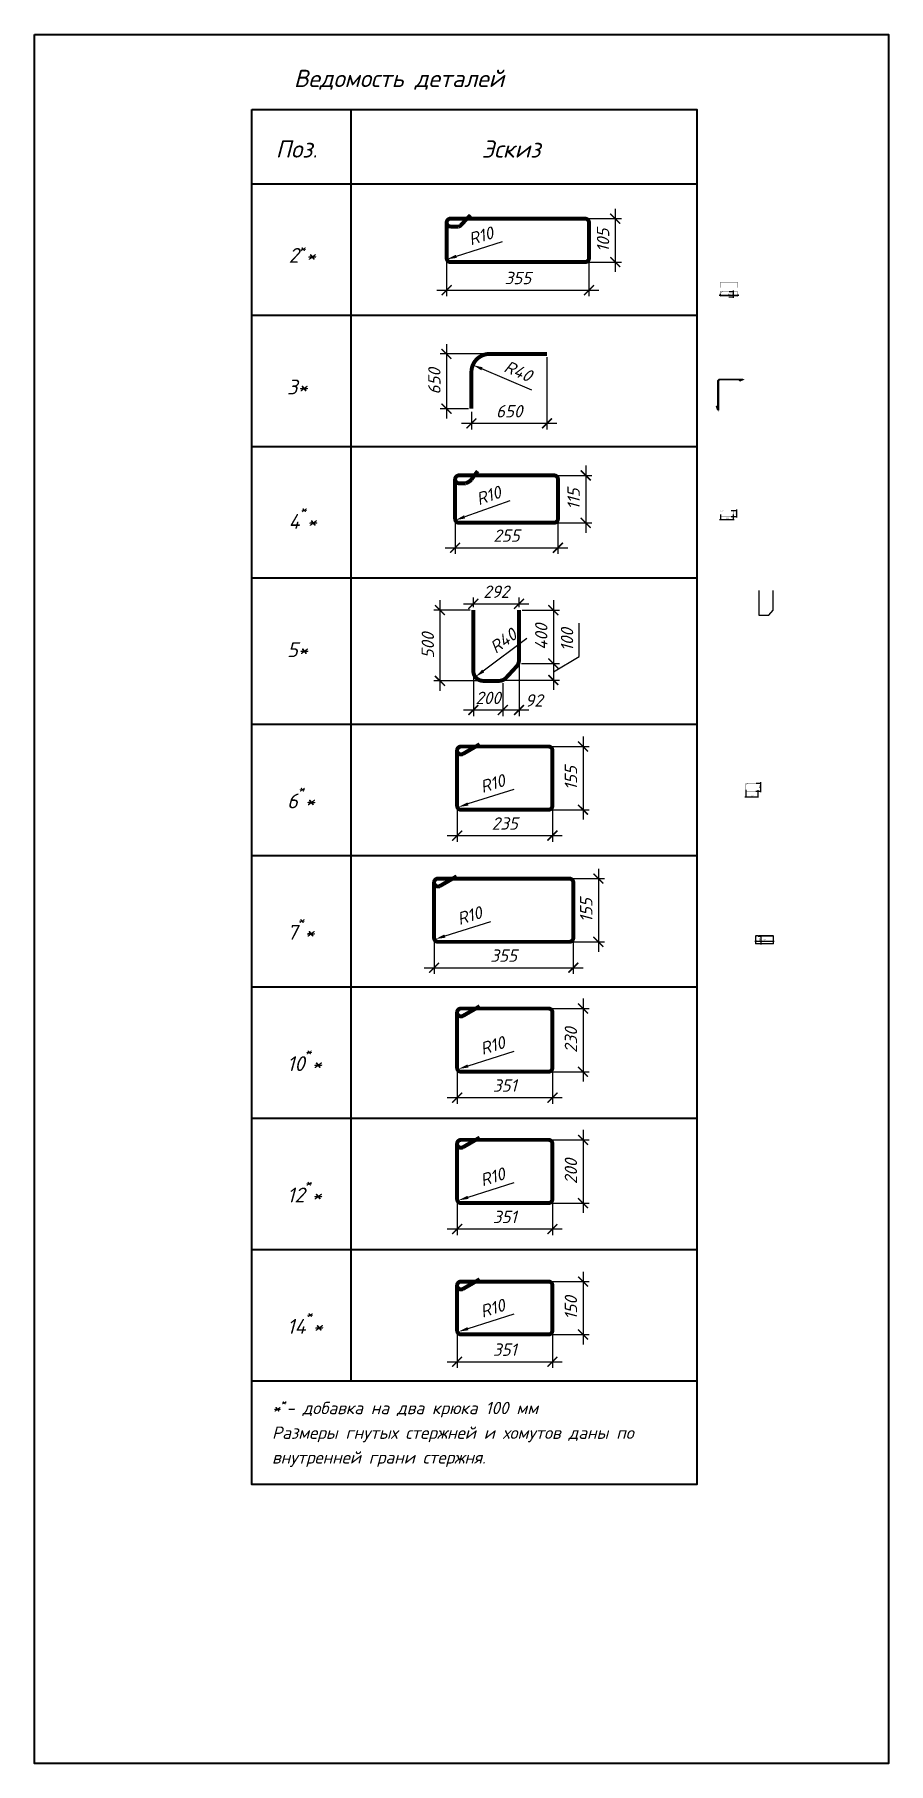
# Model space of a CAD drawing. Header units: millimetres. Extents: x -1807136 to 209800, y 0 to 410608.
# Drawn here: x -23521 to -6245, y 39255 to 74251 of the extents above; entities that cross this region are included whole.
import ezdxf

# ---------------------------------------------------------------- set-up
doc = ezdxf.new("R2010")
doc.units = ezdxf.units.MM
doc.header["$PDMODE"] = 3
doc.layers.get('0').update_dxf_attribs({"lineweight": 5})
doc.layers.get('Defpoints').update_dxf_attribs({"lineweight": 0})
for name, color, linetype, lineweight in [('#Dimensions', 7, 'Continuous', 9), ('#Арматура', 152, 'Continuous', 30), ('k_ Каркасы', 66, 'Continuous', 0), ('k_ Размеры', 7, 'Continuous', 15), ('k_ Рамка', 252, 'Continuous', 40), ('Штриховка', 7, 'Continuous', 25)]:
    doc.layers.add(name, color=color, linetype=linetype, lineweight=lineweight)
doc.layers.add('#Арматура вид_2', color=7, linetype='Continuous', lineweight=35, true_color=0x616161)
doc.styles.add('STEP PR', font='isocpeui.ttf')
doc.dimstyles.new('SPDS', dxfattribs={"dimscale": 10, "dimtxt": 2.5, "dimasz": 2, "dimexe": 1.25, "dimexo": 0.625, "dimtad": 1, "dimdec": 0, "dimrnd": 0.001, "dimtxsty": 'STEP PR', "dimblk": 'ARCHTICK', "dimcen": 2.5, "dimdle": 2, "dimclrd": 256, "dimclre": 256, "dimclrt": 7, "dimadec": 0, "dimazin": 2, "dimtfac": 0.75, "dimtdec": 0, "dimtmove": 1, "dimatfit": 3, "dimfxl": 1, "dimtolj": 1, "dimarcsym": 1})

msp = doc.modelspace()

# ---------------------------------------------------------------- texts
at = {"layer": 'k_ Рамка', "style": 'STEP PR'}
for s, p in [('Поз.', (-18642.98022, 71760.4514)), ('Эскиз', (-14474.72229, 71760.4514))]:
    msp.add_text(s, height=350, dxfattribs=at).set_placement(p)
at = {"layer": 'k_ Рамка', "insert": (-19165.9563, 73538.2082), "char_height": 350, "width": 8861.3636364, "attachment_point": 1, "style": 'STEP PR'}
msp.add_mtext('    Ведомость деталей', dxfattribs=at)
at = {"layer": 'k_ Рамка', "color": 3, "char_height": 300, "width": 807.2699717, "attachment_point": 4, "line_spacing_factor": 1.2, "style": 'STEP PR'}
for s, insert in [('\\A1;2{\\H0.7x;\\S*^ ;}*', (-18382.67995, 69832.0886)), ('3*', (-18412.84692, 67117.5673)), ('4{\\A1;\\H0.7x;\\S*^ ;}*', (-18382.67995, 64497.13693)), ('5*', (-18412.84692, 61799.50704)), ('6{\\A1;\\H0.7x;\\S*^ ;}*', (-18412.84692, 58840.47691)), ('7{\\A1;\\H0.7x;\\S*^ ;}*', (-18412.84692, 56181.44678)), ('10{\\A1;\\H0.7x;\\S*^ ;}*', (-18412.84692, 53522.41664)), ('12{\\A1;\\H0.7x;\\S*^ ;}*', (-18412.84692, 50863.38651)), ('14{\\A1;\\H0.7x;\\S*^ ;}*', (-18412.84692, 48204.35638))]:
    msp.add_mtext(s, dxfattribs=dict(at, insert=insert))
at = {"layer": 'k_ Рамка', "insert": (-18717.22606, 45957.7405), "char_height": 250, "width": 7797.3089723, "attachment_point": 4, "line_spacing_factor": 1.2, "style": 'STEP PR'}
msp.add_mtext('\\A1;*{\\H0.7x;\\S*^ ;}- добавка на два крюка 100 мм\\PРазмеры гнутых стержней и хомутов даны по внутренней грани стержня. ', dxfattribs=at)

# ---------------------------------------------------------------- blocks, each defined once
blk = doc.blocks.new('_ArchTick')
at = {"color": 0, "linetype": 'ByBlock', "const_width": 0.15}
blk.add_lwpolyline([(-0.5, -0.5), (0.5, 0.5)], dxfattribs=at)
blk = doc.blocks.new('*D495')
at = {"layer": '#Dimensions', "lineweight": -2, "transparency": 16777216}
for p, q in [((-13153, 67724), (-13153, 66257)), ((-14682, 66614), (-14682, 66257)), ((-14882, 66382), (-12953, 66382))]:
    blk.add_line(p, q, dxfattribs=at)
at = {"layer": 'Defpoints', "color": 0, "transparency": 16777216}
for p in [(-13153, 67787), (-14682, 66677), (-13153, 66382)]:
    blk.add_point(p, dxfattribs=at)
at = {"layer": '#Dimensions', "lineweight": -2, "transparency": 16777216, "xscale": 200, "yscale": 200, "zscale": 200, "rotation": 180}
blk.add_blockref('_ArchTick', (-14682, 66382), dxfattribs=at)
at = {"layer": '#Dimensions', "lineweight": -2, "transparency": 16777216, "xscale": 200, "yscale": 200, "zscale": 200}
blk.add_blockref('_ArchTick', (-13153, 66382), dxfattribs=at)
at = {"layer": '#Dimensions', "transparency": 16777216, "insert": (-13918, 66627), "char_height": 250, "attachment_point": 5, "style": 'STEP PR'}
blk.add_mtext('\\A1;650', dxfattribs=at)
blk = doc.blocks.new('*D493')
at = {"layer": '#Dimensions', "lineweight": -2, "transparency": 16777216}
for p, q in [((-15187, 67987), (-15187, 66477)), ((-14423, 67787), (-15312, 67787)), ((-14744, 66677), (-15312, 66677))]:
    blk.add_line(p, q, dxfattribs=at)
at = {"layer": 'Defpoints', "color": 0, "transparency": 16777216}
for p in [(-14361, 67787), (-15187, 66677), (-14682, 66677)]:
    blk.add_point(p, dxfattribs=at)
at = {"layer": '#Dimensions', "lineweight": -2, "transparency": 16777216, "xscale": 200, "yscale": 200, "zscale": 200}
for p, rotation in [((-15187, 67787), 90), ((-15187, 66677), 270)]:
    blk.add_blockref('_ArchTick', p, dxfattribs=dict(at, rotation=rotation))
at = {"layer": '#Dimensions', "transparency": 16777216, "insert": (-15432, 67232), "char_height": 250, "attachment_point": 5, "rotation": 90, "style": 'STEP PR'}
blk.add_mtext('\\A1;650', dxfattribs=at)
blk = doc.blocks.new('*D494')
at = {"layer": '#Dimensions', "lineweight": -2, "transparency": 16777216}
blk.add_line((-13457, 67052), (-14468, 67485), dxfattribs=at)
at = {"layer": '#Dimensions', "transparency": 16777216}
blk.add_solid([(-14455, 67515), (-14481, 67454), (-14652, 67563)], dxfattribs=at)
at = {"layer": 'Defpoints', "color": 0, "transparency": 16777216}
for p in [(-14652, 67563), (-14313, 67418)]:
    blk.add_point(p, dxfattribs=at)
at = {"layer": '#Dimensions', "transparency": 16777216, "insert": (-13738, 67439), "char_height": 250, "attachment_point": 5, "rotation": 336.8218, "style": 'STEP PR'}
blk.add_mtext('\\A1;R40', dxfattribs=at)
blk = doc.blocks.new('*D496')
at = {"layer": 'Defpoints', "color": 0, "transparency": 16777216}
for p in [(-9650, 69006), (-9290, 68997), (-9290, 68978)]:
    blk.add_point(p, dxfattribs=at)
at = {"layer": 'k_ Размеры', "lineweight": -2, "transparency": 16777216}
for p, q in [((-9670, 68978), (-9270, 68978)), ((-9650, 69000), (-9650, 68965)), ((-9290, 68991), (-9290, 68965))]:
    blk.add_line(p, q, dxfattribs=at)
at = {"layer": 'k_ Размеры', "lineweight": -2, "transparency": 16777216, "xscale": 20, "yscale": 20, "zscale": 20, "rotation": 180}
blk.add_blockref('_ArchTick', (-9650, 68978), dxfattribs=at)
at = {"layer": 'k_ Размеры', "lineweight": -2, "transparency": 16777216, "xscale": 20, "yscale": 20, "zscale": 20}
blk.add_blockref('_ArchTick', (-9290, 68978), dxfattribs=at)
at = {"layer": 'k_ Размеры', "color": 7, "transparency": 16777216, "insert": (-9470, 68997), "char_height": 25, "attachment_point": 5, "style": 'STEP PR'}
blk.add_mtext('\\A1;360', dxfattribs=at)
blk = doc.blocks.new('*D497')
at = {"layer": 'Defpoints', "color": 0, "transparency": 16777216}
for p in [(-9470, 69052), (-9480, 68942), (-9388, 68942)]:
    blk.add_point(p, dxfattribs=at)
at = {"layer": 'k_ Размеры', "lineweight": -2, "transparency": 16777216}
for p, q in [((-9464, 69052), (-9376, 69052)), ((-9388, 69072), (-9388, 68922)), ((-9473, 68942), (-9376, 68942))]:
    blk.add_line(p, q, dxfattribs=at)
at = {"layer": 'k_ Размеры', "lineweight": -2, "transparency": 16777216, "xscale": 20, "yscale": 20, "zscale": 20}
for p, rotation in [((-9388, 69052), 90), ((-9388, 68942), 270)]:
    blk.add_blockref('_ArchTick', p, dxfattribs=dict(at, rotation=rotation))
at = {"layer": 'k_ Размеры', "color": 7, "transparency": 16777216, "insert": (-9407, 68997), "char_height": 25, "attachment_point": 5, "rotation": 90, "style": 'STEP PR'}
blk.add_mtext('\\A1;110', dxfattribs=at)
blk = doc.blocks.new('*D498')
at = {"layer": '#Dimensions', "lineweight": -2, "transparency": 16777216}
for p, q in [((-11773, 70726), (-11773, 69446)), ((-12445, 70526), (-11648, 70526)), ((-12445, 69646), (-11648, 69646))]:
    blk.add_line(p, q, dxfattribs=at)
at = {"layer": 'Defpoints', "color": 0, "transparency": 16777216}
for p in [(-12508, 70526), (-12508, 69646), (-11773, 69646)]:
    blk.add_point(p, dxfattribs=at)
at = {"layer": '#Dimensions', "lineweight": -2, "transparency": 16777216, "xscale": 200, "yscale": 200, "zscale": 200}
for p, rotation in [((-11773, 70526), 90), ((-11773, 69646), 270)]:
    blk.add_blockref('_ArchTick', p, dxfattribs=dict(at, rotation=rotation))
at = {"layer": '#Dimensions', "transparency": 16777216, "insert": (-12018, 70086), "char_height": 250, "attachment_point": 5, "rotation": 90, "style": 'STEP PR'}
blk.add_mtext('\\A1;105', dxfattribs=at)
blk = doc.blocks.new('*D499')
at = {"layer": '#Dimensions', "lineweight": -2, "transparency": 16777216}
for p, q in [((-15183, 69861), (-15183, 68953)), ((-12303, 69861), (-12303, 68953)), ((-15383, 69078), (-12103, 69078))]:
    blk.add_line(p, q, dxfattribs=at)
at = {"layer": 'Defpoints', "color": 0, "transparency": 16777216}
for p in [(-15183, 69923), (-12303, 69923), (-12303, 69078)]:
    blk.add_point(p, dxfattribs=at)
at = {"layer": '#Dimensions', "lineweight": -2, "transparency": 16777216, "xscale": 200, "yscale": 200, "zscale": 200, "rotation": 180}
blk.add_blockref('_ArchTick', (-15183, 69078), dxfattribs=at)
at = {"layer": '#Dimensions', "lineweight": -2, "transparency": 16777216, "xscale": 200, "yscale": 200, "zscale": 200}
blk.add_blockref('_ArchTick', (-12303, 69078), dxfattribs=at)
at = {"layer": '#Dimensions', "transparency": 16777216, "insert": (-13743, 69323), "char_height": 250, "attachment_point": 5, "style": 'STEP PR'}
blk.add_mtext('\\A1;355', dxfattribs=at)
blk = doc.blocks.new('*D500')
at = {"layer": '#Dimensions', "lineweight": -2, "transparency": 16777216}
for p, q in [((-15319, 62800), (-15319, 60968)), ((-14705, 62600), (-15444, 62600)), ((-14505, 61168), (-15444, 61168))]:
    blk.add_line(p, q, dxfattribs=at)
at = {"layer": 'Defpoints', "color": 0, "transparency": 16777216}
for p in [(-14643, 62600), (-15319, 61168), (-14443, 61168)]:
    blk.add_point(p, dxfattribs=at)
at = {"layer": '#Dimensions', "lineweight": -2, "transparency": 16777216, "xscale": 200, "yscale": 200, "zscale": 200}
for p, rotation in [((-15319, 62600), 90), ((-15319, 61168), 270)]:
    blk.add_blockref('_ArchTick', p, dxfattribs=dict(at, rotation=rotation))
at = {"layer": '#Dimensions', "transparency": 16777216, "insert": (-15564, 61884), "char_height": 250, "attachment_point": 5, "rotation": 90, "style": 'STEP PR'}
blk.add_mtext('\\A1;500', dxfattribs=at)
blk = doc.blocks.new('*D501')
at = {"layer": '#Dimensions', "lineweight": -2, "transparency": 16777216}
for p, q in [((-13024, 62800), (-13024, 61320)), ((-13656, 62600), (-12899, 62600)), ((-13670, 61520), (-12899, 61520))]:
    blk.add_line(p, q, dxfattribs=at)
at = {"layer": 'Defpoints', "color": 0, "transparency": 16777216}
for p in [(-13719, 62600), (-13733, 61520), (-13024, 61520)]:
    blk.add_point(p, dxfattribs=at)
at = {"layer": '#Dimensions', "lineweight": -2, "transparency": 16777216, "xscale": 200, "yscale": 200, "zscale": 200}
for p, rotation in [((-13024, 62600), 90), ((-13024, 61520), 270)]:
    blk.add_blockref('_ArchTick', p, dxfattribs=dict(at, rotation=rotation))
at = {"layer": '#Dimensions', "transparency": 16777216, "insert": (-13269, 62060), "char_height": 250, "attachment_point": 5, "rotation": 90, "style": 'STEP PR'}
blk.add_mtext('\\A1;400', dxfattribs=at)
blk = doc.blocks.new('*D502')
at = {"layer": '#Dimensions', "lineweight": -2, "transparency": 16777216}
for p, q in [((-12502, 61664), (-12502, 62337)), ((-13024, 61720), (-13024, 60985)), ((-13024, 61352), (-12502, 61664)), ((-13670, 61520), (-12899, 61520)), ((-13983, 61185), (-12899, 61185))]:
    blk.add_line(p, q, dxfattribs=at)
at = {"layer": 'Defpoints', "color": 0, "transparency": 16777216}
for p in [(-13733, 61520), (-14046, 61185), (-13024, 61185)]:
    blk.add_point(p, dxfattribs=at)
at = {"layer": '#Dimensions', "lineweight": -2, "transparency": 16777216, "xscale": 200, "yscale": 200, "zscale": 200}
for p, rotation in [((-13024, 61520), 90), ((-13024, 61185), 270)]:
    blk.add_blockref('_ArchTick', p, dxfattribs=dict(at, rotation=rotation))
at = {"layer": '#Dimensions', "transparency": 16777216, "insert": (-12747, 62001), "char_height": 250, "attachment_point": 5, "rotation": 90, "style": 'STEP PR'}
blk.add_mtext('\\A1;100', dxfattribs=at)
blk = doc.blocks.new('*D503')
at = {"layer": '#Dimensions', "lineweight": -2, "transparency": 16777216}
for p, q in [((-14643, 61306), (-14643, 60454)), ((-14046, 61122), (-14046, 60454)), ((-14843, 60579), (-13846, 60579))]:
    blk.add_line(p, q, dxfattribs=at)
at = {"layer": 'Defpoints', "color": 0, "transparency": 16777216}
for p in [(-14643, 61368), (-14046, 61185), (-14046, 60579)]:
    blk.add_point(p, dxfattribs=at)
at = {"layer": '#Dimensions', "lineweight": -2, "transparency": 16777216, "xscale": 200, "yscale": 200, "zscale": 200, "rotation": 180}
blk.add_blockref('_ArchTick', (-14643, 60579), dxfattribs=at)
at = {"layer": '#Dimensions', "lineweight": -2, "transparency": 16777216, "xscale": 200, "yscale": 200, "zscale": 200}
blk.add_blockref('_ArchTick', (-14046, 60579), dxfattribs=at)
at = {"layer": '#Dimensions', "transparency": 16777216, "insert": (-14344, 60824), "char_height": 250, "attachment_point": 5, "style": 'STEP PR'}
blk.add_mtext('\\A1;200', dxfattribs=at)
blk = doc.blocks.new('*D504')
at = {"layer": '#Dimensions', "lineweight": -2, "transparency": 16777216}
for p, q in [((-13719, 61530), (-13719, 60454)), ((-14046, 61122), (-14046, 60454)), ((-14246, 60579), (-13519, 60579))]:
    blk.add_line(p, q, dxfattribs=at)
at = {"layer": 'Defpoints', "color": 0, "transparency": 16777216}
for p in [(-13719, 61592), (-14046, 61185), (-13719, 60579)]:
    blk.add_point(p, dxfattribs=at)
at = {"layer": '#Dimensions', "lineweight": -2, "transparency": 16777216, "xscale": 200, "yscale": 200, "zscale": 200, "rotation": 180}
blk.add_blockref('_ArchTick', (-14046, 60579), dxfattribs=at)
at = {"layer": '#Dimensions', "lineweight": -2, "transparency": 16777216, "xscale": 200, "yscale": 200, "zscale": 200}
blk.add_blockref('_ArchTick', (-13719, 60579), dxfattribs=at)
at = {"layer": '#Dimensions', "transparency": 16777216, "insert": (-13417, 60772), "char_height": 250, "attachment_point": 5, "style": 'STEP PR'}
blk.add_mtext('\\A1;92', dxfattribs=at)
blk = doc.blocks.new('*D505')
at = {"layer": '#Dimensions', "lineweight": -2, "transparency": 16777216}
for p, q in [((-14843, 62728), (-13519, 62728)), ((-14643, 62662), (-14643, 62853)), ((-13719, 62662), (-13719, 62853))]:
    blk.add_line(p, q, dxfattribs=at)
at = {"layer": 'Defpoints', "color": 0, "transparency": 16777216}
for p in [(-13719, 62728), (-14643, 62600), (-13719, 62600)]:
    blk.add_point(p, dxfattribs=at)
at = {"layer": '#Dimensions', "lineweight": -2, "transparency": 16777216, "xscale": 200, "yscale": 200, "zscale": 200, "rotation": 180}
blk.add_blockref('_ArchTick', (-14643, 62728), dxfattribs=at)
at = {"layer": '#Dimensions', "lineweight": -2, "transparency": 16777216, "xscale": 200, "yscale": 200, "zscale": 200}
blk.add_blockref('_ArchTick', (-13719, 62728), dxfattribs=at)
at = {"layer": '#Dimensions', "transparency": 16777216, "insert": (-14181, 62973), "char_height": 250, "attachment_point": 5, "style": 'STEP PR'}
blk.add_mtext('\\A1;292', dxfattribs=at)
blk = doc.blocks.new('*D506')
at = {"layer": '#Dimensions', "lineweight": -2, "transparency": 16777216}
blk.add_line((-13562, 62028), (-14443, 61368), dxfattribs=at)
at = {"layer": '#Dimensions', "transparency": 16777216}
blk.add_solid([(-14463, 61395), (-14423, 61341), (-14603, 61248)], dxfattribs=at)
at = {"layer": 'Defpoints', "color": 0, "transparency": 16777216}
for p in [(-14603, 61248), (-14443, 61368)]:
    blk.add_point(p, dxfattribs=at)
at = {"layer": '#Dimensions', "transparency": 16777216, "insert": (-14038, 61977), "char_height": 250, "attachment_point": 5, "rotation": 36.8255, "style": 'STEP PR'}
blk.add_mtext('\\A1;R40', dxfattribs=at)
blk = doc.blocks.new('*D507')
at = {"layer": '#Dimensions', "lineweight": -2, "transparency": 16777216}
for p, q in [((-12932, 64436), (-12932, 63738)), ((-15012, 64386), (-15012, 63738)), ((-15212, 63863), (-12732, 63863))]:
    blk.add_line(p, q, dxfattribs=at)
at = {"layer": 'Defpoints', "color": 0, "transparency": 16777216}
for p in [(-15012, 64448), (-12932, 64499), (-12932, 63863)]:
    blk.add_point(p, dxfattribs=at)
at = {"layer": '#Dimensions', "lineweight": -2, "transparency": 16777216, "xscale": 200, "yscale": 200, "zscale": 200, "rotation": 180}
blk.add_blockref('_ArchTick', (-15012, 63863), dxfattribs=at)
at = {"layer": '#Dimensions', "lineweight": -2, "transparency": 16777216, "xscale": 200, "yscale": 200, "zscale": 200}
blk.add_blockref('_ArchTick', (-12932, 63863), dxfattribs=at)
at = {"layer": '#Dimensions', "transparency": 16777216, "insert": (-13972, 64108), "char_height": 250, "attachment_point": 5, "style": 'STEP PR'}
blk.add_mtext('\\A1;255', dxfattribs=at)
blk = doc.blocks.new('*D508')
at = {"layer": '#Dimensions', "lineweight": -2, "transparency": 16777216}
for p, q in [((-12369, 65528), (-12369, 64168)), ((-13081, 65328), (-12244, 65328)), ((-13141, 64368), (-12244, 64368))]:
    blk.add_line(p, q, dxfattribs=at)
at = {"layer": 'Defpoints', "color": 0, "transparency": 16777216}
for p in [(-13143, 65328), (-13204, 64368), (-12369, 64368)]:
    blk.add_point(p, dxfattribs=at)
at = {"layer": '#Dimensions', "lineweight": -2, "transparency": 16777216, "xscale": 200, "yscale": 200, "zscale": 200}
for p, rotation in [((-12369, 65328), 90), ((-12369, 64368), 270)]:
    blk.add_blockref('_ArchTick', p, dxfattribs=dict(at, rotation=rotation))
at = {"layer": '#Dimensions', "transparency": 16777216, "insert": (-12614, 64848), "char_height": 250, "attachment_point": 5, "rotation": 90, "style": 'STEP PR'}
blk.add_mtext('\\A1;115', dxfattribs=at)
blk = doc.blocks.new('*D509')
at = {"layer": 'Defpoints', "color": 0, "transparency": 16777216}
for p in [(-9645, 64544), (-9385, 64543), (-9385, 64438)]:
    blk.add_point(p, dxfattribs=at)
at = {"layer": 'k_ Размеры', "lineweight": -2, "transparency": 16777216}
for p, q in [((-9665, 64438), (-9365, 64438)), ((-9645, 64538), (-9645, 64426)), ((-9385, 64537), (-9385, 64426))]:
    blk.add_line(p, q, dxfattribs=at)
at = {"layer": 'k_ Размеры', "lineweight": -2, "transparency": 16777216, "xscale": 20, "yscale": 20, "zscale": 20, "rotation": 180}
blk.add_blockref('_ArchTick', (-9645, 64438), dxfattribs=at)
at = {"layer": 'k_ Размеры', "lineweight": -2, "transparency": 16777216, "xscale": 20, "yscale": 20, "zscale": 20}
blk.add_blockref('_ArchTick', (-9385, 64438), dxfattribs=at)
at = {"layer": 'k_ Размеры', "color": 7, "transparency": 16777216, "insert": (-9515, 64457), "char_height": 25, "attachment_point": 5, "style": 'STEP PR'}
blk.add_mtext('\\A1;260', dxfattribs=at)
blk = doc.blocks.new('*D510')
at = {"layer": 'Defpoints', "color": 0, "transparency": 16777216}
for p in [(-9429, 64615), (-9429, 64495), (-9318, 64495)]:
    blk.add_point(p, dxfattribs=at)
at = {"layer": 'k_ Размеры', "lineweight": -2, "transparency": 16777216}
for p, q in [((-9423, 64615), (-9305, 64615)), ((-9423, 64495), (-9305, 64495)), ((-9318, 64635), (-9318, 64475))]:
    blk.add_line(p, q, dxfattribs=at)
at = {"layer": 'k_ Размеры', "lineweight": -2, "transparency": 16777216, "xscale": 20, "yscale": 20, "zscale": 20}
for p, rotation in [((-9318, 64615), 90), ((-9318, 64495), 270)]:
    blk.add_blockref('_ArchTick', p, dxfattribs=dict(at, rotation=rotation))
at = {"layer": 'k_ Размеры', "color": 7, "transparency": 16777216, "insert": (-9337, 64555), "char_height": 25, "attachment_point": 5, "rotation": 90, "style": 'STEP PR'}
blk.add_mtext('\\A1;120', dxfattribs=at)
blk = doc.blocks.new('*D511')
at = {"layer": '#Dimensions', "lineweight": -2, "transparency": 16777216}
blk.add_line((-14063, 70054), (-14989, 69762), dxfattribs=at)
at = {"layer": '#Dimensions', "transparency": 16777216}
blk.add_solid([(-14999, 69793), (-14979, 69730), (-15179, 69702)], dxfattribs=at)
at = {"layer": 'Defpoints', "color": 0, "transparency": 16777216}
for p in [(-15179, 69702), (-15103, 69726)]:
    blk.add_point(p, dxfattribs=at)
at = {"layer": '#Dimensions', "transparency": 16777216, "insert": (-14492, 70175), "char_height": 250, "attachment_point": 5, "rotation": 17.5041, "style": 'STEP PR'}
blk.add_mtext('\\A1;R10', dxfattribs=at)
blk = doc.blocks.new('*D512')
at = {"layer": '#Dimensions', "lineweight": -2, "transparency": 16777216}
blk.add_line((-13903, 64812), (-14818, 64488), dxfattribs=at)
at = {"layer": '#Dimensions', "transparency": 16777216}
blk.add_solid([(-14830, 64520), (-14807, 64457), (-15007, 64422)], dxfattribs=at)
at = {"layer": 'Defpoints', "color": 0, "transparency": 16777216}
for p in [(-15007, 64422), (-14932, 64448)]:
    blk.add_point(p, dxfattribs=at)
at = {"layer": '#Dimensions', "transparency": 16777216, "insert": (-14336, 64919), "char_height": 250, "attachment_point": 5, "rotation": 19.4607, "style": 'STEP PR'}
blk.add_mtext('\\A1;R10', dxfattribs=at)
blk = doc.blocks.new('*D514')
at = {"layer": '#Dimensions', "lineweight": -2, "transparency": 16777216}
for p, q in [((-14971, 58737), (-14971, 57911)), ((-13043, 58737), (-13043, 57911)), ((-15171, 58036), (-12843, 58036))]:
    blk.add_line(p, q, dxfattribs=at)
at = {"layer": 'Defpoints', "color": 0, "transparency": 16777216}
for p in [(-14971, 58799), (-13043, 58799), (-13043, 58036)]:
    blk.add_point(p, dxfattribs=at)
at = {"layer": '#Dimensions', "lineweight": -2, "transparency": 16777216, "xscale": 200, "yscale": 200, "zscale": 200, "rotation": 180}
blk.add_blockref('_ArchTick', (-14971, 58036), dxfattribs=at)
at = {"layer": '#Dimensions', "lineweight": -2, "transparency": 16777216, "xscale": 200, "yscale": 200, "zscale": 200}
blk.add_blockref('_ArchTick', (-13043, 58036), dxfattribs=at)
at = {"layer": '#Dimensions', "transparency": 16777216, "insert": (-14007, 58281), "char_height": 250, "attachment_point": 5, "style": 'STEP PR'}
blk.add_mtext('\\A1;235', dxfattribs=at)
blk = doc.blocks.new('*D515')
at = {"layer": '#Dimensions', "lineweight": -2, "transparency": 16777216}
for p, q in [((-12424, 60040), (-12424, 58360)), ((-13283, 59840), (-12299, 59840)), ((-13283, 58560), (-12299, 58560))]:
    blk.add_line(p, q, dxfattribs=at)
at = {"layer": 'Defpoints', "color": 0, "transparency": 16777216}
for p in [(-13346, 59840), (-13346, 58560), (-12424, 58560)]:
    blk.add_point(p, dxfattribs=at)
at = {"layer": '#Dimensions', "lineweight": -2, "transparency": 16777216, "xscale": 200, "yscale": 200, "zscale": 200}
for p, rotation in [((-12424, 59840), 90), ((-12424, 58560), 270)]:
    blk.add_blockref('_ArchTick', p, dxfattribs=dict(at, rotation=rotation))
at = {"layer": '#Dimensions', "transparency": 16777216, "insert": (-12669, 59200), "char_height": 250, "attachment_point": 5, "rotation": 90, "style": 'STEP PR'}
blk.add_mtext('\\A1;155\\P', dxfattribs=at)
blk = doc.blocks.new('*D516')
at = {"layer": 'Defpoints', "color": 0, "transparency": 16777216}
for p in [(-8932, 58937), (-8926, 59097), (-8834, 58937)]:
    blk.add_point(p, dxfattribs=at)
at = {"layer": 'k_ Размеры', "lineweight": -2, "transparency": 16777216}
for p, q in [((-8926, 58937), (-8821, 58937)), ((-8919, 59097), (-8821, 59097)), ((-8834, 59117), (-8834, 58917))]:
    blk.add_line(p, q, dxfattribs=at)
at = {"layer": 'k_ Размеры', "lineweight": -2, "transparency": 16777216, "xscale": 20, "yscale": 20, "zscale": 20}
for p, rotation in [((-8834, 59097), 90), ((-8834, 58937), 270)]:
    blk.add_blockref('_ArchTick', p, dxfattribs=dict(at, rotation=rotation))
at = {"layer": 'k_ Размеры', "color": 7, "transparency": 16777216, "insert": (-8852, 59017), "char_height": 25, "attachment_point": 5, "rotation": 90, "style": 'STEP PR'}
blk.add_mtext('\\A1;160', dxfattribs=at)
blk = doc.blocks.new('*D517')
at = {"layer": 'Defpoints', "color": 0, "transparency": 16777216}
for p in [(-9131, 58969), (-8890, 58964), (-8890, 58818)]:
    blk.add_point(p, dxfattribs=at)
at = {"layer": 'k_ Размеры', "lineweight": -2, "transparency": 16777216}
for p, q in [((-9151, 58818), (-8870, 58818)), ((-9131, 58963), (-9131, 58805)), ((-8890, 58957), (-8890, 58805))]:
    blk.add_line(p, q, dxfattribs=at)
at = {"layer": 'k_ Размеры', "lineweight": -2, "transparency": 16777216, "xscale": 20, "yscale": 20, "zscale": 20, "rotation": 180}
blk.add_blockref('_ArchTick', (-9131, 58818), dxfattribs=at)
at = {"layer": 'k_ Размеры', "lineweight": -2, "transparency": 16777216, "xscale": 20, "yscale": 20, "zscale": 20}
blk.add_blockref('_ArchTick', (-8890, 58818), dxfattribs=at)
at = {"layer": 'k_ Размеры', "color": 7, "transparency": 16777216, "insert": (-9010, 58836), "char_height": 25, "attachment_point": 5, "style": 'STEP PR'}
blk.add_mtext('\\A1;241', dxfattribs=at)
blk = doc.blocks.new('*D518')
at = {"layer": '#Dimensions', "lineweight": -2, "transparency": 16777216}
blk.add_line((-13827, 58968), (-14753, 58676), dxfattribs=at)
at = {"layer": '#Dimensions', "transparency": 16777216}
blk.add_solid([(-14763, 58707), (-14743, 58644), (-14944, 58615)], dxfattribs=at)
at = {"layer": 'Defpoints', "color": 0, "transparency": 16777216}
for p in [(-14944, 58615), (-14868, 58640)]:
    blk.add_point(p, dxfattribs=at)
at = {"layer": '#Dimensions', "transparency": 16777216, "insert": (-14256, 59089), "char_height": 250, "attachment_point": 5, "rotation": 17.5041, "style": 'STEP PR'}
blk.add_mtext('\\A1;R10', dxfattribs=at)
blk = doc.blocks.new('*D604')
at = {"layer": '#Dimensions', "lineweight": -2, "transparency": 16777216}
for p, q in [((-15437, 56063), (-15437, 55237)), ((-12621, 56063), (-12621, 55237)), ((-15637, 55362), (-12421, 55362))]:
    blk.add_line(p, q, dxfattribs=at)
at = {"layer": 'Defpoints', "color": 0, "transparency": 16777216}
for p in [(-15437, 56126), (-12621, 56126), (-12621, 55362)]:
    blk.add_point(p, dxfattribs=at)
at = {"layer": '#Dimensions', "lineweight": -2, "transparency": 16777216, "xscale": 200, "yscale": 200, "zscale": 200, "rotation": 180}
blk.add_blockref('_ArchTick', (-15437, 55362), dxfattribs=at)
at = {"layer": '#Dimensions', "lineweight": -2, "transparency": 16777216, "xscale": 200, "yscale": 200, "zscale": 200}
blk.add_blockref('_ArchTick', (-12621, 55362), dxfattribs=at)
at = {"layer": '#Dimensions', "transparency": 16777216, "insert": (-14029, 55607), "char_height": 250, "attachment_point": 5, "style": 'STEP PR'}
blk.add_mtext('\\A1;355', dxfattribs=at)
blk = doc.blocks.new('*D605')
at = {"layer": '#Dimensions', "lineweight": -2, "transparency": 16777216}
for p, q in [((-12973, 57166), (-11989, 57166)), ((-12114, 57366), (-12114, 55686)), ((-12973, 55886), (-11989, 55886))]:
    blk.add_line(p, q, dxfattribs=at)
at = {"layer": 'Defpoints', "color": 0, "transparency": 16777216}
for p in [(-13036, 57166), (-13036, 55886), (-12114, 55886)]:
    blk.add_point(p, dxfattribs=at)
at = {"layer": '#Dimensions', "lineweight": -2, "transparency": 16777216, "xscale": 200, "yscale": 200, "zscale": 200}
for p, rotation in [((-12114, 57166), 90), ((-12114, 55886), 270)]:
    blk.add_blockref('_ArchTick', p, dxfattribs=dict(at, rotation=rotation))
at = {"layer": '#Dimensions', "transparency": 16777216, "insert": (-12359, 56526), "char_height": 250, "attachment_point": 5, "rotation": 90, "style": 'STEP PR'}
blk.add_mtext('\\A1;155\\P', dxfattribs=at)
blk = doc.blocks.new('*D603')
at = {"layer": '#Dimensions', "lineweight": -2, "transparency": 16777216}
blk.add_line((-14293, 56294), (-15219, 56002), dxfattribs=at)
at = {"layer": '#Dimensions', "transparency": 16777216}
blk.add_solid([(-15229, 56034), (-15209, 55970), (-15410, 55942)], dxfattribs=at)
at = {"layer": 'Defpoints', "color": 0, "transparency": 16777216}
for p in [(-15410, 55942), (-15334, 55966)]:
    blk.add_point(p, dxfattribs=at)
at = {"layer": '#Dimensions', "transparency": 16777216, "insert": (-14722, 56416), "char_height": 250, "attachment_point": 5, "rotation": 17.5041, "style": 'STEP PR'}
blk.add_mtext('\\A1;R10', dxfattribs=at)
blk = doc.blocks.new('*D606')
at = {"layer": 'Defpoints', "color": 0, "transparency": 16777216}
for p in [(-8927, 55921), (-8575, 55921), (-8575, 55897)]:
    blk.add_point(p, dxfattribs=at)
at = {"layer": 'k_ Размеры', "lineweight": -2, "transparency": 16777216}
for p, q in [((-8947, 55897), (-8555, 55897)), ((-8927, 55914), (-8927, 55885)), ((-8575, 55914), (-8575, 55885))]:
    blk.add_line(p, q, dxfattribs=at)
at = {"layer": 'k_ Размеры', "lineweight": -2, "transparency": 16777216, "xscale": 20, "yscale": 20, "zscale": 20, "rotation": 180}
blk.add_blockref('_ArchTick', (-8927, 55897), dxfattribs=at)
at = {"layer": 'k_ Размеры', "lineweight": -2, "transparency": 16777216, "xscale": 20, "yscale": 20, "zscale": 20}
blk.add_blockref('_ArchTick', (-8575, 55897), dxfattribs=at)
at = {"layer": 'k_ Размеры', "color": 7, "transparency": 16777216, "insert": (-8751, 55916), "char_height": 25, "attachment_point": 5, "style": 'STEP PR'}
blk.add_mtext('\\A1;352', dxfattribs=at)
blk = doc.blocks.new('*D607')
at = {"layer": 'Defpoints', "color": 0, "transparency": 16777216}
for p in [(-8883, 56003), (-8883, 55851), (-8829, 55851)]:
    blk.add_point(p, dxfattribs=at)
at = {"layer": 'k_ Размеры', "lineweight": -2, "transparency": 16777216}
for p, q in [((-8877, 56003), (-8816, 56003)), ((-8829, 56023), (-8829, 55831)), ((-8877, 55851), (-8816, 55851))]:
    blk.add_line(p, q, dxfattribs=at)
at = {"layer": 'k_ Размеры', "lineweight": -2, "transparency": 16777216, "xscale": 20, "yscale": 20, "zscale": 20}
for p, rotation in [((-8829, 56003), 90), ((-8829, 55851), 270)]:
    blk.add_blockref('_ArchTick', p, dxfattribs=dict(at, rotation=rotation))
at = {"layer": 'k_ Размеры', "color": 7, "transparency": 16777216, "insert": (-8848, 55927), "char_height": 25, "attachment_point": 5, "rotation": 90, "style": 'STEP PR'}
blk.add_mtext('\\A1;152', dxfattribs=at)
blk = doc.blocks.new('*D609')
at = {"layer": '#Dimensions', "lineweight": -2, "transparency": 16777216}
for p, q in [((-14971, 53433), (-14971, 52607)), ((-13043, 53433), (-13043, 52607)), ((-15171, 52732), (-12843, 52732))]:
    blk.add_line(p, q, dxfattribs=at)
at = {"layer": 'Defpoints', "color": 0, "transparency": 16777216}
for p in [(-14971, 53496), (-13043, 53496), (-13043, 52732)]:
    blk.add_point(p, dxfattribs=at)
at = {"layer": '#Dimensions', "lineweight": -2, "transparency": 16777216, "xscale": 200, "yscale": 200, "zscale": 200, "rotation": 180}
blk.add_blockref('_ArchTick', (-14971, 52732), dxfattribs=at)
at = {"layer": '#Dimensions', "lineweight": -2, "transparency": 16777216, "xscale": 200, "yscale": 200, "zscale": 200}
blk.add_blockref('_ArchTick', (-13043, 52732), dxfattribs=at)
at = {"layer": '#Dimensions', "transparency": 16777216, "insert": (-14007, 52977), "char_height": 250, "attachment_point": 5, "style": 'STEP PR'}
blk.add_mtext('\\A1;351', dxfattribs=at)
blk = doc.blocks.new('*D610')
at = {"layer": '#Dimensions', "lineweight": -2, "transparency": 16777216}
for p, q in [((-12424, 54736), (-12424, 53056)), ((-13283, 54536), (-12299, 54536)), ((-13283, 53256), (-12299, 53256))]:
    blk.add_line(p, q, dxfattribs=at)
at = {"layer": 'Defpoints', "color": 0, "transparency": 16777216}
for p in [(-13346, 54536), (-13346, 53256), (-12424, 53256)]:
    blk.add_point(p, dxfattribs=at)
at = {"layer": '#Dimensions', "lineweight": -2, "transparency": 16777216, "xscale": 200, "yscale": 200, "zscale": 200}
for p, rotation in [((-12424, 54536), 90), ((-12424, 53256), 270)]:
    blk.add_blockref('_ArchTick', p, dxfattribs=dict(at, rotation=rotation))
at = {"layer": '#Dimensions', "transparency": 16777216, "insert": (-12669, 53896), "char_height": 250, "attachment_point": 5, "rotation": 90, "style": 'STEP PR'}
blk.add_mtext('\\A1;230', dxfattribs=at)
blk = doc.blocks.new('*D608')
at = {"layer": '#Dimensions', "lineweight": -2, "transparency": 16777216}
blk.add_line((-13827, 53665), (-14753, 53372), dxfattribs=at)
at = {"layer": '#Dimensions', "transparency": 16777216}
blk.add_solid([(-14763, 53404), (-14743, 53341), (-14944, 53312)], dxfattribs=at)
at = {"layer": 'Defpoints', "color": 0, "transparency": 16777216}
for p in [(-14944, 53312), (-14868, 53336)]:
    blk.add_point(p, dxfattribs=at)
at = {"layer": '#Dimensions', "transparency": 16777216, "insert": (-14256, 53786), "char_height": 250, "attachment_point": 5, "rotation": 17.5041, "style": 'STEP PR'}
blk.add_mtext('\\A1;R10', dxfattribs=at)
blk = doc.blocks.new('*D614')
at = {"layer": '#Dimensions', "lineweight": -2, "transparency": 16777216}
for p, q in [((-14971, 50774), (-14971, 49948)), ((-13043, 50774), (-13043, 49948)), ((-15171, 50073), (-12843, 50073))]:
    blk.add_line(p, q, dxfattribs=at)
at = {"layer": 'Defpoints', "color": 0, "transparency": 16777216}
for p in [(-14971, 50837), (-13043, 50837), (-13043, 50073)]:
    blk.add_point(p, dxfattribs=at)
at = {"layer": '#Dimensions', "lineweight": -2, "transparency": 16777216, "xscale": 200, "yscale": 200, "zscale": 200, "rotation": 180}
blk.add_blockref('_ArchTick', (-14971, 50073), dxfattribs=at)
at = {"layer": '#Dimensions', "lineweight": -2, "transparency": 16777216, "xscale": 200, "yscale": 200, "zscale": 200}
blk.add_blockref('_ArchTick', (-13043, 50073), dxfattribs=at)
at = {"layer": '#Dimensions', "transparency": 16777216, "insert": (-14007, 50318), "char_height": 250, "attachment_point": 5, "style": 'STEP PR'}
blk.add_mtext('\\A1;351', dxfattribs=at)
blk = doc.blocks.new('*D615')
at = {"layer": '#Dimensions', "lineweight": -2, "transparency": 16777216}
for p, q in [((-13283, 51877), (-12299, 51877)), ((-12424, 52077), (-12424, 50397)), ((-13283, 50597), (-12299, 50597))]:
    blk.add_line(p, q, dxfattribs=at)
at = {"layer": 'Defpoints', "color": 0, "transparency": 16777216}
for p in [(-13346, 51877), (-13346, 50597), (-12424, 50597)]:
    blk.add_point(p, dxfattribs=at)
at = {"layer": '#Dimensions', "lineweight": -2, "transparency": 16777216, "xscale": 200, "yscale": 200, "zscale": 200}
for p, rotation in [((-12424, 51877), 90), ((-12424, 50597), 270)]:
    blk.add_blockref('_ArchTick', p, dxfattribs=dict(at, rotation=rotation))
at = {"layer": '#Dimensions', "transparency": 16777216, "insert": (-12669, 51237), "char_height": 250, "attachment_point": 5, "rotation": 90, "style": 'STEP PR'}
blk.add_mtext('\\A1;200', dxfattribs=at)
blk = doc.blocks.new('*D613')
at = {"layer": '#Dimensions', "lineweight": -2, "transparency": 16777216}
blk.add_line((-13827, 51005), (-14753, 50713), dxfattribs=at)
at = {"layer": '#Dimensions', "transparency": 16777216}
blk.add_solid([(-14763, 50745), (-14743, 50682), (-14944, 50653)], dxfattribs=at)
at = {"layer": 'Defpoints', "color": 0, "transparency": 16777216}
for p in [(-14944, 50653), (-14868, 50677)]:
    blk.add_point(p, dxfattribs=at)
at = {"layer": '#Dimensions', "transparency": 16777216, "insert": (-14256, 51127), "char_height": 250, "attachment_point": 5, "rotation": 17.5041, "style": 'STEP PR'}
blk.add_mtext('\\A1;R10', dxfattribs=at)
blk = doc.blocks.new('*D617')
at = {"layer": '#Dimensions', "lineweight": -2, "transparency": 16777216}
for p, q in [((-14971, 48086), (-14971, 47260)), ((-13043, 48086), (-13043, 47260)), ((-15171, 47385), (-12843, 47385))]:
    blk.add_line(p, q, dxfattribs=at)
at = {"layer": 'Defpoints', "color": 0, "transparency": 16777216}
for p in [(-14971, 48148), (-13043, 48148), (-13043, 47385)]:
    blk.add_point(p, dxfattribs=at)
at = {"layer": '#Dimensions', "lineweight": -2, "transparency": 16777216, "xscale": 200, "yscale": 200, "zscale": 200, "rotation": 180}
blk.add_blockref('_ArchTick', (-14971, 47385), dxfattribs=at)
at = {"layer": '#Dimensions', "lineweight": -2, "transparency": 16777216, "xscale": 200, "yscale": 200, "zscale": 200}
blk.add_blockref('_ArchTick', (-13043, 47385), dxfattribs=at)
at = {"layer": '#Dimensions', "transparency": 16777216, "insert": (-14007, 47630), "char_height": 250, "attachment_point": 5, "style": 'STEP PR'}
blk.add_mtext('\\A1;351', dxfattribs=at)
blk = doc.blocks.new('*D618')
at = {"layer": '#Dimensions', "lineweight": -2, "transparency": 16777216}
for p, q in [((-13283, 49009), (-12299, 49009)), ((-12424, 49209), (-12424, 47738)), ((-13283, 47938), (-12299, 47938))]:
    blk.add_line(p, q, dxfattribs=at)
at = {"layer": 'Defpoints', "color": 0, "transparency": 16777216}
for p in [(-13346, 49009), (-13346, 47938), (-12424, 47938)]:
    blk.add_point(p, dxfattribs=at)
at = {"layer": '#Dimensions', "lineweight": -2, "transparency": 16777216, "xscale": 200, "yscale": 200, "zscale": 200}
for p, rotation in [((-12424, 49009), 90), ((-12424, 47938), 270)]:
    blk.add_blockref('_ArchTick', p, dxfattribs=dict(at, rotation=rotation))
at = {"layer": '#Dimensions', "transparency": 16777216, "insert": (-12669, 48474), "char_height": 250, "attachment_point": 5, "rotation": 90, "style": 'STEP PR'}
blk.add_mtext('\\A1;150\\P', dxfattribs=at)
blk = doc.blocks.new('*D616')
at = {"layer": '#Dimensions', "lineweight": -2, "transparency": 16777216}
blk.add_line((-13827, 48346), (-14753, 48054), dxfattribs=at)
at = {"layer": '#Dimensions', "transparency": 16777216}
blk.add_solid([(-14763, 48086), (-14743, 48023), (-14944, 47994)], dxfattribs=at)
at = {"layer": 'Defpoints', "color": 0, "transparency": 16777216}
for p in [(-14944, 47994), (-14868, 48018)]:
    blk.add_point(p, dxfattribs=at)
at = {"layer": '#Dimensions', "transparency": 16777216, "insert": (-14256, 48468), "char_height": 250, "attachment_point": 5, "rotation": 17.5041, "style": 'STEP PR'}
blk.add_mtext('\\A1;R10', dxfattribs=at)

# ---------------------------------------------------------------- dimensions: what is measured, and where the dimension line sits
at = {"layer": '#Dimensions'}
for base, p1, p2, text, picture, middle in [((-11773.20545, 69645.57464), (-12507.98547, 70525.57464), (-12507.98547, 69645.57464), '105', '*D498', (-12018.20545, 70085.57464)), ((-15186.73365, 66676.85191), (-14360.65455, 67786.95792), (-14681.93367, 66676.85191), '650', '*D493', (-15431.73365, 67231.90491)), ((-12368.69652, 64368.37501), (-13143.06094, 65328.37501), (-13203.93663, 64368.37501), '115', '*D508', (-12613.69652, 64848.37501)), ((-15319.08933, 61168.09168), (-14642.97631, 62599.68418), (-14442.97631, 61168.09168), '500', '*D500', (-15564.08933, 61883.88793)), ((-13024.48917, 61519.61119), (-13718.97631, 62599.68418), (-13732.7075, 61519.61119), '400', '*D501', (-13269.48917, 62059.64768)), ((-12424.4053, 58559.54597), (-13345.97101, 59839.54597), (-13345.97101, 58559.54597), '155\\P', '*D515', (-12669.4053, 59199.54597)), ((-12113.95852, 55886.07315), (-13035.52423, 57166.07315), (-13035.52423, 55886.07315), '155\\P', '*D605', (-12358.95852, 56526.07315)), ((-12424.4053, 53256.35331), (-13345.97101, 54536.35331), (-13345.97101, 53256.35331), '230', '*D610', (-12669.4053, 53896.35331)), ((-12424.4053, 50597.32317), (-13345.97101, 51877.32317), (-13345.97101, 50597.32317), '200', '*D615', (-12669.4053, 51237.32317)), ((-12424.4053, 47938.29304), (-13345.97101, 49009.28021), (-13345.97101, 47938.29304), '150\\P', '*D618', (-12669.4053, 48473.78663))]:
    dim = msp.add_linear_dim(base=base, p1=p1, p2=p2, angle=90, text=text, dimstyle='SPDS', override={"dimscale": 100, "dimgap": 1.2, "dimrnd": 5, "dimblk1": 'ArchTick', "dimblk2": 'ArchTick', "dimsah": 1, "dimclrt": 256}, dxfattribs=at)
    dim.commit()
    dim.dimension.update_dxf_attribs({"geometry": picture, "text_midpoint": middle})
for center, mpoint, text, override, picture, middle in [((-15103.08329, 69725.57464), (-15179.37891, 69701.51268), 'R10', {"dimscale": 100, "dimgap": 1.2, "dimrnd": 5, "dimblk1": 'ArchTick', "dimsah": 1, "dimclrt": 256}, '*D511', (-14417.84963, 69941.68231)), ((-14313.23367, 67418.25792), (-14652.17401, 67563.37557), 'R40', {"dimscale": 100, "dimgap": 1.2, "dimrnd": 5, "dimtxsty": 'STEP PR', "dimblk1": 'ArchTick', "dimsah": 1, "dimclrt": 256}, '*D494', (-13834.81134, 67213.42093)), ((-14931.55956, 64448.37501), (-15006.9892, 64421.72226), 'R10', {"dimscale": 100, "dimgap": 1.2, "dimrnd": 5, "dimblk1": 'ArchTick', "dimsah": 1, "dimclrt": 256}, '*D512', (-14254.10353, 64687.75133)), ((-14442.97631, 61368.09168), (-14603.06926, 61248.21572), 'R40', {"dimscale": 100, "dimgap": 1.2, "dimrnd": 5, "dimblk1": 'ArchTick', "dimsah": 1, "dimclrt": 256}, '*D506', (-13891.35299, 61781.14156)), ((-14867.90477, 58639.54597), (-14944.20039, 58615.484), 'R10', {"dimscale": 100, "dimgap": 1.2, "dimrnd": 5, "dimblk1": 'ArchTick', "dimsah": 1, "dimclrt": 256}, '*D518', (-14182.67111, 58855.65364)), ((-15333.74294, 55966.07315), (-15410.03856, 55942.01119), 'R10', {"dimscale": 100, "dimgap": 1.2, "dimrnd": 5, "dimblk1": 'ArchTick', "dimsah": 1, "dimclrt": 256}, '*D603', (-14648.50928, 56182.18082)), ((-14867.90477, 53336.35331), (-14944.20039, 53312.29134), 'R10', {"dimscale": 100, "dimgap": 1.2, "dimrnd": 5, "dimblk1": 'ArchTick', "dimsah": 1, "dimclrt": 256}, '*D608', (-14182.67111, 53552.46098)), ((-14867.90477, 50677.32317), (-14944.20039, 50653.26121), 'R10', {"dimscale": 100, "dimgap": 1.2, "dimrnd": 5, "dimblk1": 'ArchTick', "dimsah": 1, "dimclrt": 256}, '*D613', (-14182.67111, 50893.43084)), ((-14867.90477, 48018.29304), (-14944.20039, 47994.23108), 'R10', {"dimscale": 100, "dimgap": 1.2, "dimrnd": 5, "dimblk1": 'ArchTick', "dimsah": 1, "dimclrt": 256}, '*D616', (-14182.67111, 48234.40071))]:
    dim = msp.add_radius_dim(center=center, mpoint=mpoint, text=text, dimstyle='SPDS', override=override, dxfattribs=at)
    dim.commit()
    dim.dimension.update_dxf_attribs({"geometry": picture, "text_midpoint": middle, "dimtype": 164})
for base, p1, p2, text, override, picture, middle in [((-12303.08329, 69078.348), (-15183.08329, 69923.01483), (-12303.08329, 69923.01483), '355', {"dimscale": 100, "dimgap": 1.2, "dimrnd": 5, "dimblk1": 'ArchTick', "dimblk2": 'ArchTick', "dimsah": 1, "dimclrt": 256}, '*D499', (-13743.08329, 69323.348)), ((-13153.21808, 66382.28023), (-14681.93367, 66676.85191), (-13153.21808, 67786.95792), '650', {"dimscale": 100, "dimgap": 1.2, "dimrnd": 5, "dimtxsty": 'STEP PR', "dimblk1": 'ArchTick', "dimblk2": 'ArchTick', "dimsah": 1, "dimclrt": 256}, '*D495', (-13917.57588, 66627.28023)), ((-12931.55956, 63862.95779), (-15011.55956, 64448.37501), (-12931.55956, 64498.92448), '255', {"dimscale": 100, "dimgap": 1.2, "dimrnd": 5, "dimblk1": 'ArchTick', "dimblk2": 'ArchTick', "dimsah": 1, "dimclrt": 256}, '*D507', (-13971.55956, 64107.95779)), ((-13718.97631, 62727.67913), (-14642.97631, 62599.68418), (-13718.97631, 62599.68418), '292', {"dimscale": 100, "dimgap": 1.2, "dimrnd": 5, "dimblk1": 'ArchTick', "dimblk2": 'ArchTick', "dimsah": 1, "dimclrt": 256}, '*D505', (-14180.97631, 62972.67913)), ((-13043.12278, 58035.63343), (-14971.33623, 58799.02902), (-13043.12278, 58799.02902), '235', {"dimscale": 100, "dimgap": 1.2, "dimrnd": 5, "dimblk1": 'ArchTick', "dimblk2": 'ArchTick', "dimsah": 1, "dimclrt": 256}, '*D514', (-14007.22951, 58280.63343)), ((-12620.73241, 55362.16061), (-15437.1744, 56125.55621), (-12620.73241, 56125.55621), '355', {"dimscale": 100, "dimgap": 1.2, "dimrnd": 5, "dimblk1": 'ArchTick', "dimblk2": 'ArchTick', "dimsah": 1, "dimclrt": 256}, '*D604', (-14028.95341, 55607.16061)), ((-13043.12278, 52732.44077), (-14971.33623, 53495.83636), (-13043.12278, 53495.83636), '351', {"dimscale": 100, "dimgap": 1.2, "dimrnd": 5, "dimblk1": 'ArchTick', "dimblk2": 'ArchTick', "dimsah": 1, "dimclrt": 256}, '*D609', (-14007.22951, 52977.44077)), ((-13043.12278, 50073.41063), (-14971.33623, 50836.80623), (-13043.12278, 50836.80623), '351', {"dimscale": 100, "dimgap": 1.2, "dimrnd": 5, "dimblk1": 'ArchTick', "dimblk2": 'ArchTick', "dimsah": 1, "dimclrt": 256}, '*D614', (-14007.22951, 50318.41063)), ((-13043.12278, 47384.618), (-14971.33623, 48148.01359), (-13043.12278, 48148.01359), '351', {"dimscale": 100, "dimgap": 1.2, "dimrnd": 5, "dimblk1": 'ArchTick', "dimblk2": 'ArchTick', "dimsah": 1, "dimclrt": 256}, '*D617', (-14007.22951, 47629.618))]:
    dim = msp.add_linear_dim(base=base, p1=p1, p2=p2, text=text, dimstyle='SPDS', override=override, dxfattribs=at)
    dim.commit()
    dim.dimension.update_dxf_attribs({"geometry": picture, "text_midpoint": middle})
dim = msp.add_linear_dim(base=(-13024.48917, 61184.8825), p1=(-13732.7075, 61519.61119), p2=(-14045.8517, 61184.8825), angle=90, text='100', dimstyle='SPDS', override={"dimscale": 100, "dimgap": 1.2, "dimrnd": 5, "dimblk1": 'ArchTick', "dimblk2": 'ArchTick', "dimsah": 1, "dimclrt": 256}, dxfattribs=at)
dim.commit()
dim.dimension.update_dxf_attribs({"geometry": '*D502', "text_midpoint": (-12501.9639, 61784.0799), "dimtype": 160})
for base, p1, p2, text, picture, middle in [((-14045.8517, 60578.73864), (-14642.97631, 61368.09168), (-14045.8517, 61184.8825), '200', '*D503', (-14344.414, 60578.73864)), ((-13718.97631, 60578.73864), (-14045.8517, 61184.8825), (-13718.97631, 61592.43928), '92', '*D504', (-13417.21851, 60527.08769))]:
    dim = msp.add_linear_dim(base=base, p1=p1, p2=p2, text=text, dimstyle='SPDS', override={"dimscale": 100, "dimgap": 1.2, "dimrnd": 5, "dimblk1": 'ArchTick', "dimblk2": 'ArchTick', "dimsah": 1, "dimclrt": 256}, dxfattribs=at)
    dim.commit()
    dim.dimension.update_dxf_attribs({"geometry": picture, "text_midpoint": middle, "dimtype": 160})
at = {"layer": 'k_ Размеры'}
for base, p1, p2, picture, middle in [((-9290.43573, 68977.83386), (-9650.43573, 69006.17112), (-9290.43573, 68997.11761), '*D496', (-9470.43573, 68996.58386)), ((-9384.68504, 64438.34175), (-9644.68504, 64543.90104), (-9384.68504, 64543.13452), '*D509', (-9514.68504, 64457.09175)), ((-8889.72815, 58817.68318), (-9130.75483, 58969.36298), (-8889.72815, 58963.51348), '*D517', (-9010.24149, 58836.43318)), ((-8575.03712, 55897.10793), (-8927.03712, 55920.56913), (-8575.03712, 55920.56913), '*D606', (-8751.03712, 55915.85793))]:
    dim = msp.add_linear_dim(base=base, p1=p1, p2=p2, dimstyle='SPDS', dxfattribs=at)
    dim.commit()
    dim.dimension.update_dxf_attribs({"geometry": picture, "text_midpoint": middle})
for base, p1, p2, picture, middle in [((-9388.24216, 68942.11761), (-9470.43573, 69052.11761), (-9479.61747, 68942.11761), '*D497', (-9406.99216, 68997.11761)), ((-9317.76228, 64494.71658), (-9429.14435, 64614.71658), (-9429.14435, 64494.71658), '*D510', (-9336.51228, 64554.71658)), ((-8833.63793, 58936.51962), (-8925.54073, 59096.51962), (-8931.78512, 58936.51962), '*D516', (-8852.38793, 59016.51962)), ((-8828.93245, 55850.89368), (-8882.81592, 56002.89368), (-8882.81592, 55850.89368), '*D607', (-8847.68245, 55926.89368))]:
    dim = msp.add_linear_dim(base=base, p1=p1, p2=p2, angle=90, dimstyle='SPDS', dxfattribs=at)
    dim.commit()
    dim.dimension.update_dxf_attribs({"geometry": picture, "text_midpoint": middle})

# ---------------------------------------------------------------- linework, layer by layer
at = {"layer": '#Арматура', "const_width": 80}
for points in [[(-15183.08329, 70445.57464), (-15183.08329, 69725.57464, 0.4142135624), (-15103.08329, 69645.57464), (-12383.08329, 69645.57464, 0.4142135624), (-12303.08329, 69725.57464), (-12303.08329, 70445.57464, 0.4142135624), (-12383.08329, 70525.57464), (-15103.08329, 70525.57464, 0.4142135624), (-15183.08329, 70445.57464, 0.4142135624), (-15103.08329, 70365.57464), (-14944.07505, 70364.52886, 0.1830169886), (-14901.44273, 70386.46801), (-14701.94101, 70597.47882)], [(-13153.21808, 67786.95792), (-14313.23367, 67786.95792, 0.4142135624), (-14681.93367, 67418.25792), (-14681.93367, 66676.85191)], [(-15011.55956, 65248.37501), (-15011.55956, 64448.37501, 0.4142135624), (-14931.55956, 64368.37501), (-13011.55956, 64368.37501, 0.4142135624), (-12931.55956, 64448.37501), (-12931.55956, 65248.37501, 0.4142135624), (-13011.55956, 65328.37501), (-14931.55956, 65328.37501, 0.4142135624), (-15011.55956, 65248.37501, 0.4142135624), (-14931.55956, 65168.37501, 0.0188096013), (-14796.39693, 65169.30846, 0.1305176645), (-14682.44216, 65242.74991), (-14555.9009, 65415.71384)], [(-14642.97631, 62599.68418), (-14642.97631, 61368.09168, 0.4142135624), (-14442.97631, 61168.09168), (-14126.0664, 61168.09168, 0.2093235344), (-13979.10571, 61232.43566), (-13772.01562, 61456.78326, 0.1885425157), (-13718.97631, 61592.43928), (-13718.97631, 62599.68418)], [(-14971.33623, 59759.54597), (-14971.33623, 58639.54597, 0.4142135624), (-14891.33623, 58559.54597), (-13123.12278, 58559.54597, 0.4142135624), (-13043.12278, 58639.54597), (-13043.12278, 59759.54597, 0.4142135624), (-13123.12278, 59839.54597), (-14891.33623, 59839.54597, 0.4142135624), (-14971.33623, 59759.54597, 0.4142135624), (-14891.33623, 59679.54597, 0.0984914033), (-14860.72156, 59685.6356), (-14514.31139, 59885.6356)], [(-15437.1744, 57086.07315), (-15437.1744, 55966.07315, 0.4142135624), (-15357.1744, 55886.07315), (-12700.73241, 55886.07315, 0.4142135624), (-12620.73241, 55966.07315), (-12620.73241, 57086.07315, 0.4142135624), (-12700.73241, 57166.07315), (-15357.1744, 57166.07315, 0.4142135624), (-15437.1744, 57086.07315, 0.4142135624), (-15357.1744, 57006.07315, 0.0984914033), (-15326.55972, 57012.16279), (-14980.14956, 57212.16279)], [(-14971.33623, 54456.35331), (-14971.33623, 53336.35331, 0.4142135624), (-14891.33623, 53256.35331), (-13123.12278, 53256.35331, 0.4142135624), (-13043.12278, 53336.35331), (-13043.12278, 54456.35331, 0.4142135624), (-13123.12278, 54536.35331), (-14891.33623, 54536.35331, 0.4142135624), (-14971.33623, 54456.35331, 0.4142135624), (-14891.33623, 54376.35331, 0.0984914033), (-14860.72156, 54382.44294), (-14514.31139, 54582.44294)], [(-14971.33623, 51797.32317), (-14971.33623, 50677.32317, 0.4142135624), (-14891.33623, 50597.32317), (-13123.12278, 50597.32317, 0.4142135624), (-13043.12278, 50677.32317), (-13043.12278, 51797.32317, 0.4142135624), (-13123.12278, 51877.32317), (-14891.33623, 51877.32317, 0.4142135624), (-14971.33623, 51797.32317, 0.4142135624), (-14891.33623, 51717.32317, 0.0984914033), (-14860.72156, 51723.41281), (-14514.31139, 51923.41281)], [(-14971.33623, 48929.28021), (-14971.33623, 48018.29304, 0.4142135624), (-14891.33623, 47938.29304), (-13123.12278, 47938.29304, 0.4142135624), (-13043.12278, 48018.29304), (-13043.12278, 48929.28021, 0.4142135624), (-13123.12278, 49009.28021), (-14891.33623, 49009.28021, 0.4142135624), (-14971.33623, 48929.28021, 0.4142135624), (-14891.33623, 48849.28021, 0.0984914033), (-14860.72156, 48855.36985), (-14514.31139, 49055.36985)]]:
    msp.add_lwpolyline(points, format="xyb", dxfattribs=at)
at = {"layer": '#Арматура'}
msp.add_lwpolyline([(-9726.08636, 66727.47233), (-9710.92, 66732.56954), (-9699.04028, 66697.22236), (-9699.04028, 67228.30723, -0.4142135624), (-9651.04028, 67276.30723), (-9190.96113, 67276.30723), (-9187.88114, 67260.95724), (-9249.76809, 67233.89481), (-9256.17858, 67248.55446), (-9229.30211, 67260.30723), (-9651.04028, 67260.30723, 0.4142135624), (-9683.04028, 67228.30723), (-9683.04028, 66648.13018), (-9698.61411, 66645.73082)], format="xyb", close=True, dxfattribs=at)
at = {"layer": '#Арматура вид_2', "const_width": 16}
msp.add_lwpolyline([(-9252.97334, 67241.22464), (-9191.04028, 67268.30723), (-9651.04028, 67268.30723, 0.4142135624), (-9691.04028, 67228.30723), (-9691.04028, 66648.30723), (-9718.50318, 66730.02094)], format="xyb", dxfattribs=at)
at = {"color": 3, "lineweight": 40}
msp.add_lwpolyline([(-23520.91679, 74251.21036), (-6244.59163, 74251.21036), (-6244.59163, 39254.57734), (-23520.91679, 39254.57734)], close=True, dxfattribs=at)
at = {"layer": 'k_ Каркасы'}
msp.add_lwpolyline([(-9650.43573, 69228.3818, 4, 4, 0), (-9650.43573, 69138.3818, 4, 4, 0.4142135624), (-9640.43573, 69128.3818, 4, 4, 0), (-9300.43573, 69128.3818, 4, 4, 0.4142135624), (-9290.43573, 69138.3818, 4, 4, 0), (-9290.43573, 69228.3818, 4, 4, 0.4142135624), (-9300.43573, 69238.3818, 4, 4, 0), (-9640.43573, 69238.3818, 4, 4, 0.4142135624), (-9650.43573, 69228.3818, 4, 4, 0)], format="xyseb", close=True, dxfattribs=at)
for points, format in [([(-9650.43573, 69042.11761, 4, 4, 0), (-9650.43573, 68952.11761, 4, 4, 0.4142135624), (-9640.43573, 68942.11761, 4, 4, 0), (-9300.43573, 68942.11761, 4, 4, 0.4142135624), (-9290.43573, 68952.11761, 4, 4, 0), (-9290.43573, 69042.11761, 4, 4, 0.4142135624), (-9300.43573, 69052.11761, 4, 4, 0), (-9640.43573, 69052.11761, 4, 4, 0.4142135624), (-9650.43573, 69042.11761, 4, 4, 0.4142135624), (-9640.43573, 69032.11761, 4, 4, 0), (-9620.5597, 69031.98689, 4, 4, 0.1830169886), (-9615.23066, 69034.72929, 4, 4, 0), (-9590.29295, 69061.10564, 0, 0, 0)], "xyseb"), ([(-8884.95952, 56010.89368), (-8921.03712, 56010.89368, 0.4142135624), (-8935.03712, 55996.89368), (-8935.03712, 55856.89368, 0.4142135624), (-8921.03712, 55842.89368), (-8581.03712, 55842.89368, 0.4142135624), (-8567.03712, 55856.89368), (-8567.03712, 55996.89368, 0.4142135624), (-8581.03712, 56010.89368), (-8870.31762, 56010.89368)], "xyb"), ([(-8927.03712, 55984.24457), (-8927.03712, 55856.89368, 0.4142135624), (-8921.03712, 55850.89368), (-8581.03712, 55850.89368, 0.4142135624), (-8575.03712, 55856.89368), (-8575.03712, 55996.89368, 0.4142135624), (-8581.03712, 56002.89368), (-8882.81592, 56002.89368)], "xyb")]:
    msp.add_lwpolyline(points, format=format, dxfattribs=at)
at = {"layer": 'k_ Каркасы', "const_width": 4}
for points in [[(-9644.68504, 64604.71658), (-9644.68504, 64504.71658, 0.4142135624), (-9634.68504, 64494.71658), (-9394.68504, 64494.71658, 0.4142135624), (-9384.68504, 64504.71658), (-9384.68504, 64604.71658, 0.4142135624), (-9394.68504, 64614.71658), (-9634.68504, 64614.71658, 0.4142135624), (-9644.68504, 64604.71658, 0.4142135624), (-9634.68504, 64594.71658, 0.0188096013), (-9617.78971, 64594.83326, 0.1305176645), (-9603.54536, 64604.01344), (-9587.72771, 64625.63393)], [(-9130.75483, 59086.51962), (-9130.75483, 58946.51962, 0.4142135624), (-9120.75483, 58936.51962), (-8899.72815, 58936.51962, 0.4142135624), (-8889.72815, 58946.51962), (-8889.72815, 59086.51962, 0.4142135624), (-8899.72815, 59096.51962), (-9120.75483, 59096.51962, 0.4142135624), (-9130.75483, 59086.51962, 0.4142135624), (-9120.75483, 59076.51962, 0.0984914033), (-9116.92799, 59077.28082), (-9073.62672, 59102.28082)], [(-8931.03712, 55996.89368), (-8931.03712, 55856.89368, 0.4142135624), (-8921.03712, 55846.89368), (-8581.03712, 55846.89368, 0.4142135624), (-8571.03712, 55856.89368), (-8571.03712, 55996.89368, 0.4142135624), (-8581.03712, 56006.89368), (-8921.03712, 56006.89368, 0.4142135624), (-8931.03712, 55996.89368, 0.4142135624), (-8921.03712, 55986.89368, 0.0984914033), (-8917.21029, 55987.65489), (-8873.90902, 56012.65489)], [(-8927.03712, 55984.24457, 0.1111825224), (-8921.03712, 55982.89368, 0.1036161819), (-8915.41822, 55984.07074), (-8882.81592, 56002.89368)]]:
    msp.add_lwpolyline(points, format="xyb", dxfattribs=at)
msp.add_lwpolyline([(-8918.95424, 55991.26682), (-8898.81592, 56002.89368), (-8921.03712, 56002.89368, 0.4142135624), (-8927.03712, 55996.89368, 0.4142135624), (-8921.03712, 55990.89368, 0.0888646474)], format="xyb", close=True, dxfattribs=at)
msp.add_lwpolyline([(-8884.95952, 56010.89368), (-8875.90902, 56016.11899)], dxfattribs=at)
at = {"layer": 'k_ Рамка'}
msp.add_lwpolyline([(-19122.70083, 72731.60878), (-10122.70083, 72731.60878), (-10122.70083, 44897.97077), (-19122.70083, 44897.97077)], close=True, dxfattribs=at)
for points in [[(-17122.70083, 72731.60878), (-17122.70083, 46997.97077)], [(-19122.70083, 71231.60878), (-10122.70083, 71231.60878)], [(-19122.70083, 68570.21183), (-10122.70083, 68570.21183)], [(-19122.70083, 68570.21183), (-10122.70083, 68570.21183)], [(-19122.70083, 65911.18169), (-10122.70083, 65911.18169)], [(-19122.70083, 65911.18169), (-10122.70083, 65911.18169)], [(-19122.70083, 63252.15156), (-10122.70083, 63252.15156)], [(-19122.70083, 60293.12143), (-10122.70083, 60293.12143)], [(-19122.70083, 57634.0913), (-10122.70083, 57634.0913)], [(-19122.70083, 54975.06117), (-10122.70083, 54975.06117)], [(-19122.70083, 52316.03103), (-10122.70083, 52316.03103)], [(-19122.70083, 49657.0009), (-10122.70083, 49657.0009)], [(-19122.70083, 46997.97077), (-10122.70083, 46997.97077)], [(-19122.70083, 46997.97077), (-10122.70083, 46997.97077)], [(-19122.70083, 46997.97077), (-10122.70083, 46997.97077)], [(-19122.70083, 46997.97077), (-10122.70083, 46997.97077)]]:
    msp.add_lwpolyline(points, dxfattribs=at)
at = {"layer": 'Штриховка'}
msp.add_lwpolyline([(-8866.43506, 62999.68994), (-8866.43506, 62499.68994), (-8666.43506, 62499.68994), (-8574.43506, 62599.68994), (-8574.43506, 62999.68994)], dxfattribs=at)

msp.set_redraw_order([(e.dxf.handle, doc.entitydb.next_handle()) for e in msp.query("TEXT MTEXT ATTDEF DIMENSION ARC_DIMENSION")])  # texts and dimensions are drawn at this point

doc.saveas('drawing.dxf')
